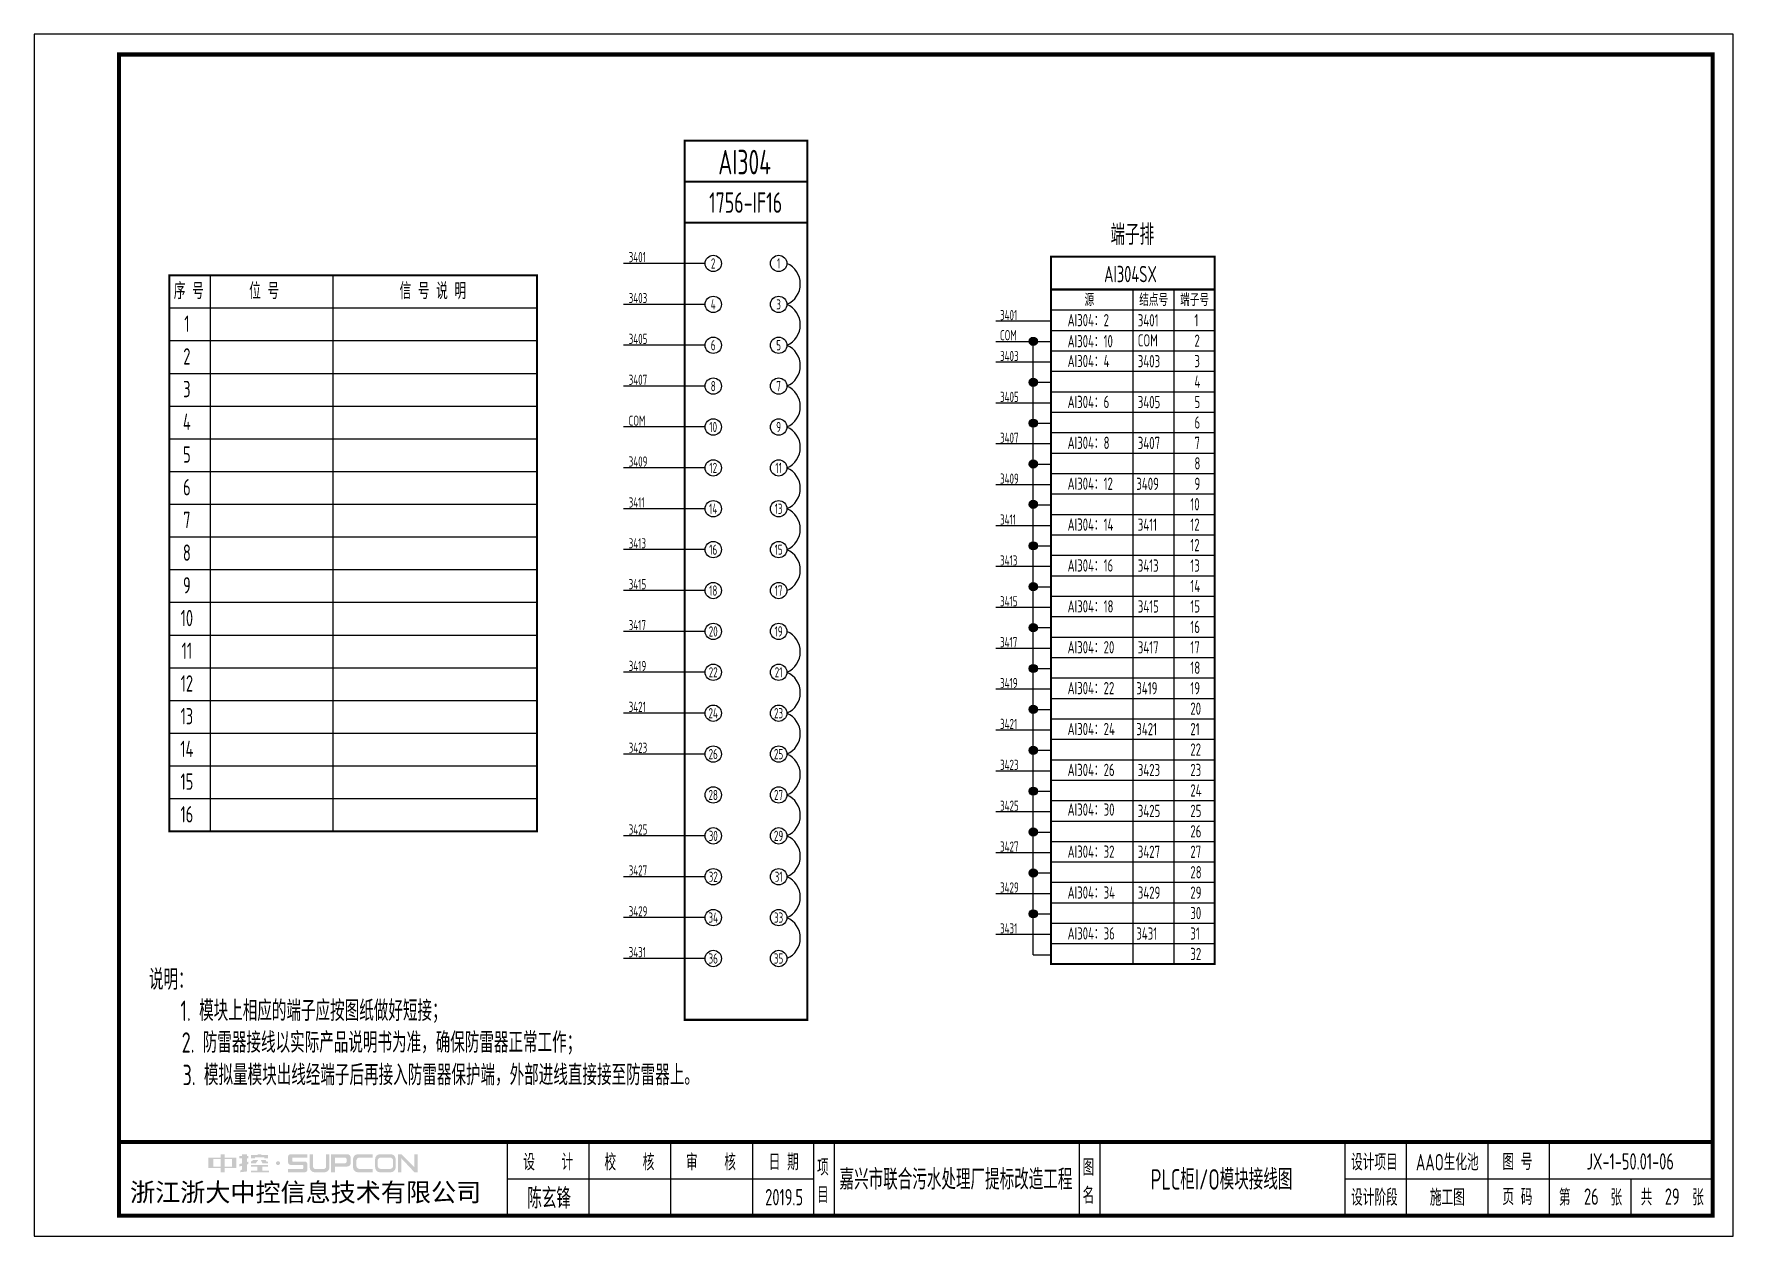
# Model space of a CAD drawing. Header units: millimetres. Extents: x 30557 to 235556, y -116603 to -73383.
# Drawn here: x 51347 to 55505, y -94342 to -91402 of the extents above; entities that cross this region are included whole.
import ezdxf
from ezdxf.enums import TextEntityAlignment as Align

# ---------------------------------------------------------------- set-up
doc = ezdxf.new("R2010")
doc.units = ezdxf.units.MM
doc.layers.add('1', color=3, linetype='Continuous')
doc.layers.add('符号层', color=3, linetype='Continuous')
doc.layers.add('_Drawing', color=7, linetype='Continuous', lineweight=25)
doc.styles.add('supcon', font='sceie.shx', dxfattribs={"width": 0.75, "height": 40, "bigfont": 'sceic.shx'})
doc.styles.add('Title', font='', dxfattribs={"height": 45})
doc.styles.get('Title').set_extended_font_data('SimHei')

msp = doc.modelspace()

# ---------------------------------------------------------------- texts
at = {"color": 3, "style": 'supcon', "width": 0.75}
for s, height, p in [('AI304', 60, (53086, -91715.1)), ('说明：', 50, (51681.6, -93712.2)), ('1. 模块上相应的端子应按图纸做好短接；', 50, (52030.9, -93790.5)), ('2. 防雷器接线以实际产品说明书为准，确保防雷器正常工作；', 50, (52197.3, -93868.2)), ('3. 模拟量模块出线经端子后再接入防雷器保护端，外部进线直接接至防雷器上。', 50, (52342.3, -93946.1)), ('AAO生化池', 40, (54805.6, -94159.4)), ('陈玄锋', 50, (52607.6, -94246.9)), ('2019.5', 40, (53182.7, -94246.9)), ('26', 40, (55158.1, -94245.5)), ('29', 40, (55356.1, -94245.5))]:
    msp.add_text(s, height=height, dxfattribs=at).set_placement(p, align=Align.MIDDLE)
at = {"style": 'supcon', "width": 0.75}
for s, p in [('序 号', (51725.7, -92050.4)), ('位 号', (51910.1, -92050.4)), ('信 号 说 明', (52323, -92050.4)), ('1', (51721, -92130.4)), ('2', (51721, -92210.4)), ('3', (51721, -92290.4)), ('4', (51721, -92370.4)), ('5', (51721, -92450.4)), ('6', (51721, -92530.4)), ('7', (51721, -92610.4)), ('8', (51721, -92690.4)), ('9', (51721, -92770.4)), ('10', (51721, -92850.4)), ('11', (51721, -92930.4)), ('12', (51721, -93010.4)), ('13', (51721, -93090.4)), ('14', (51721, -93170.4)), ('15', (51721, -93250.4)), ('16', (51721, -93330.4))]:
    msp.add_text(s, height=40, dxfattribs=at).set_placement(p, align=Align.CENTER)
at = {"color": 3, "style": 'supcon', "width": 0.75}
for s, p in [('AI304：2', (53876.4, -92116.8)), ('AI304：10', (53876.4, -92168.2)), ('AI304：4', (53876.4, -92216.8)), ('AI304：6', (53876.4, -92316.8)), ('AI304：8', (53876.4, -92416.8)), ('AI304：12', (53876.4, -92516.8)), ('AI304：14', (53876.4, -92616.8)), ('AI304：16', (53876.4, -92716.8)), ('AI304：18', (53876.4, -92816.8)), ('AI304：20', (53876.4, -92916.8)), ('AI304：22', (53876.4, -93016.8)), ('AI304：24', (53876.4, -93116.8)), ('AI304：26', (53876.4, -93216.8)), ('AI304：30', (53876.4, -93313.8)), ('AI304：32', (53876.4, -93416.8)), ('AI304：34', (53876.4, -93516.8)), ('AI304：36', (53876.4, -93616.8))]:
    msp.add_text(s, height=30, dxfattribs=at).set_placement(p)
at = {"layer": '1', "color": 3, "style": 'supcon', "width": 0.75}
for s, height, p in [('3401', 25, (52802.2, -91960.1)), ('3403', 25, (52802.2, -92060.1)), ('3401', 30, (54048.2, -92117.1)), ('3405', 25, (52802.2, -92160.1)), ('COM', 30, (54048.2, -92166.2)), ('3403', 30, (54048.2, -92217.1)), ('3407', 25, (52802.2, -92260.1)), ('3405', 30, (54048.2, -92317.1)), ('COM', 25, (52802.2, -92360.1)), ('3407', 30, (54048.2, -92417.1)), ('3409', 25, (52802.2, -92460.1)), ('3411', 25, (52802.2, -92560.1)), ('3411', 30, (54048.2, -92617.1)), ('3413', 25, (52802.2, -92660.1)), ('3413', 30, (54048.2, -92717.1)), ('3415', 25, (52802.2, -92760.1)), ('3415', 30, (54048.2, -92817.1)), ('3417', 25, (52802.2, -92860.1)), ('3417', 30, (54048.2, -92917.1)), ('3419', 25, (52802.2, -92960.1)), ('3421', 25, (52802.2, -93060.1)), ('3423', 25, (52802.2, -93160.1)), ('3423', 30, (54048.2, -93217.1)), ('3425', 30, (54048.2, -93317.1)), ('3425', 25, (52802.2, -93360.1)), ('3427', 30, (54048.2, -93417.1)), ('3427', 25, (52802.2, -93460.1)), ('3429', 30, (54048.2, -93517.1)), ('3429', 25, (52802.2, -93560.1)), ('3431', 25, (52802.2, -93660.1))]:
    msp.add_text(s, height=height, dxfattribs=at).set_placement(p)
at = {"layer": '_Drawing', "color": 3, "style": 'supcon', "width": 0.75}
msp.add_text('AI304SX', height=40, dxfattribs=at).set_placement((54030.3, -92009), align=Align.CENTER)
for s, height, p in [('3401', 25, (53711, -92101.9)), ('COM', 25, (53711, -92151.1)), ('3403', 25, (53711, -92201.9)), ('3405', 25, (53711, -92301.9)), ('3407', 25, (53711, -92401.9)), ('3409', 25, (53711, -92501.9)), ('3409', 30, (54044.6, -92517.1)), ('3411', 25, (53711, -92601.9)), ('3413', 25, (53711, -92701.9)), ('3415', 25, (53711, -92801.9)), ('3417', 25, (53711, -92901.9)), ('3419', 25, (53711, -93001.9)), ('3419', 30, (54044.6, -93017.1)), ('3421', 25, (53711, -93101.9)), ('3421', 30, (54044.6, -93117.1)), ('3423', 25, (53711, -93201.9)), ('3425', 25, (53711, -93301.9)), ('3427', 25, (53711, -93401.9)), ('3429', 25, (53711, -93501.9)), ('3431', 25, (53711, -93601.9)), ('3431', 30, (54044.6, -93617.1))]:
    msp.add_text(s, height=height, dxfattribs=at).set_placement(p)
for s, height, p in [('嘉兴市联合污水处理厂提标改造工程', 50, (53603.2, -94200.8)), ('PLC柜I/O模块接线图', 50, (54253.2, -94200.8)), ('JX-1-50.01-06', 40, (55253.4, -94159.4))]:
    msp.add_text(s, height=height, dxfattribs=at).set_placement(p, align=Align.MIDDLE)
at = {"layer": '符号层', "color": 4, "style": 'supcon', "width": 0.75}
msp.add_text('端子排', height=50, dxfattribs=at).set_placement((53981.4, -91917.6))

# ---------------------------------------------------------------- blocks, each defined once
blk = doc.blocks.new('中控·SUPCON')
at = {"linetype": 'Continuous'}
h = blk.add_hatch(color=2, dxfattribs=at)
h.dxf.hatch_style = 1
h.paths.add_polyline_path([(34, 33), (20, 33), (20, 37), (15, 37), (15, 36), (15, 33), (0, 33), (0, 20), (13, 20), (15, 20), (15, 15), (20, 15), (20, 20), (22, 20), (34, 20)])
h.paths.add_polyline_path([(20, 30), (20, 31), (29, 31), (29, 22), (20, 22)], flags=16)
h.paths.add_polyline_path([(15, 30), (15, 22), (6, 22), (6, 31), (15, 31)], flags=16)
h.paths.add_polyline_path([(47, 32), (49, 32), (49, 35), (47, 35), (47, 37), (41, 37), (41, 35), (38, 35), (38, 32), (41, 32), (41, 25.8), (38, 25), (38, 22), (41, 22.8), (41, 18.3), (39, 17), (39, 15), (47, 16), (47, 24.5), (49, 25), (49, 28), (47, 27.5)])
h.paths.add_polyline_path([(61, 30), (55, 30), (52, 28), (52, 26), (58, 26)])
h.paths.add_polyline_path([(73, 28), (71, 28), (70, 30), (64, 30), (66, 26), (73, 26)])
h.paths.add_polyline_path([(73, 36), (64.6, 36), (64.6, 37), (60.4, 37), (60.4, 36), (52, 36), (52, 32), (56.8, 32), (56.8, 33.1), (68.2, 33.1), (68.2, 32), (73, 32)])
h.paths.add_polyline_path([(66, 22), (73, 22), (73, 24), (52, 24), (52, 22), (60, 22), (60, 17), (52, 17), (52, 15), (74, 15), (74, 17), (66, 17)])
h.paths.add_polyline_path([(82.7, 26.1, 1), (87.6, 26.1, 1)])
h.paths.add_polyline_path([(118, 28), (103.5, 28, -0.414214), (102.5, 29), (102.5, 32, -0.414214), (103.5, 33), (121, 33), (121, 37), (100.5, 37, 0.414214), (97.5, 34), (97.5, 27, 0.414214), (100.5, 24), (115, 24, -0.414214), (116, 23), (116, 20, -0.414214), (115, 19), (97.5, 19), (97.5, 15), (118, 15, 0.414214), (121, 18), (121, 25, 0.414214)])
h.paths.add_polyline_path([(128, 37), (124, 37), (124, 36), (124, 21, 0.414214), (130, 15), (142, 15, 0.414214), (148, 21), (148, 37), (144, 37), (144, 22, -0.414214), (141, 19), (131, 19, -0.414214), (128, 22)])
h.paths.add_polyline_path([(174, 26), (174, 33, 0.414214), (170, 37), (150, 37), (150, 36), (150, 15), (155, 15), (155, 22), (170, 22, 0.414214)])
h.paths.add_polyline_path([(167, 26), (155, 26), (155, 33), (167, 33, -0.414214), (169, 31), (169, 28, -0.414214)], flags=16)
h.paths.add_polyline_path([(201, 19), (185, 19, -0.414214), (181, 23), (181, 29, -0.414214), (185, 33), (201, 33), (201, 37), (183, 37, 0.414214), (177, 31), (177, 21, 0.414214), (183, 15), (201, 15)])
h.paths.add_polyline_path([(229, 21), (229, 31, 0.414214), (223, 37), (210, 37, 0.414214), (204, 31), (204, 21, 0.414214), (210, 15), (223, 15, 0.414214)])
h.paths.add_polyline_path([(207, 23), (207, 29, -0.414214), (211, 33), (222, 33, -0.414214), (226, 29), (226, 23, -0.414214), (222, 19), (211, 19, -0.414214)], flags=16)
h.paths.add_polyline_path([(236, 32.1), (252, 15), (256, 15), (256, 37), (252, 37), (252, 21), (236, 37), (232, 37), (232, 36), (232, 15), (236, 15)])
h = blk.add_hatch(color=2, dxfattribs=at)
h.dxf.hatch_style = 1
h.paths.add_polyline_path([(34, 33), (20, 33), (20, 37), (15, 37), (15, 36), (15, 33), (0, 33), (0, 20), (13, 20), (15, 20), (15, 15), (20, 15), (20, 20), (22, 20), (34, 20)])
h.paths.add_polyline_path([(20, 30), (20, 31), (29, 31), (29, 22), (20, 22)], flags=16)
h.paths.add_polyline_path([(15, 30), (15, 22), (6, 22), (6, 31), (15, 31)], flags=16)
h.paths.add_polyline_path([(47, 32), (49, 32), (49, 35), (47, 35), (47, 37), (41, 37), (41, 35), (38, 35), (38, 32), (41, 32), (41, 25.8), (38, 25), (38, 22), (41, 22.8), (41, 18.3), (39, 17), (39, 15), (47, 16), (47, 24.5), (49, 25), (49, 28), (47, 27.5)])
h.paths.add_polyline_path([(61, 30), (55, 30), (52, 28), (52, 26), (58, 26)])
h.paths.add_polyline_path([(73, 28), (71, 28), (70, 30), (64, 30), (66, 26), (73, 26)])
h.paths.add_polyline_path([(73, 36), (64.6, 36), (64.6, 37), (60.4, 37), (60.4, 36), (52, 36), (52, 32), (56.8, 32), (56.8, 33.1), (68.2, 33.1), (68.2, 32), (73, 32)])
h.paths.add_polyline_path([(66, 22), (73, 22), (73, 24), (52, 24), (52, 22), (60, 22), (60, 17), (52, 17), (52, 15), (74, 15), (74, 17), (66, 17)])
h.paths.add_polyline_path([(82.7, 26.1, 1), (87.6, 26.1, 1)])
h.paths.add_polyline_path([(118, 28), (103.5, 28, -0.414214), (102.5, 29), (102.5, 32, -0.414214), (103.5, 33), (121, 33), (121, 37), (100.5, 37, 0.414214), (97.5, 34), (97.5, 27, 0.414214), (100.5, 24), (115, 24, -0.414214), (116, 23), (116, 20, -0.414214), (115, 19), (97.5, 19), (97.5, 15), (118, 15, 0.414214), (121, 18), (121, 25, 0.414214)])
h.paths.add_polyline_path([(128, 37), (124, 37), (124, 36), (124, 21, 0.414214), (130, 15), (142, 15, 0.414214), (148, 21), (148, 37), (144, 37), (144, 22, -0.414214), (141, 19), (131, 19, -0.414214), (128, 22)])
h.paths.add_polyline_path([(174, 26), (174, 33, 0.414214), (170, 37), (150, 37), (150, 36), (150, 15), (155, 15), (155, 22), (170, 22, 0.414214)])
h.paths.add_polyline_path([(167, 26), (155, 26), (155, 33), (167, 33, -0.414214), (169, 31), (169, 28, -0.414214)], flags=16)
h.paths.add_polyline_path([(201, 19), (185, 19, -0.414214), (181, 23), (181, 29, -0.414214), (185, 33), (201, 33), (201, 37), (183, 37, 0.414214), (177, 31), (177, 21, 0.414214), (183, 15), (201, 15)])
h.paths.add_polyline_path([(229, 21), (229, 31, 0.414214), (223, 37), (210, 37, 0.414214), (204, 31), (204, 21, 0.414214), (210, 15), (223, 15, 0.414214)])
h.paths.add_polyline_path([(207, 23), (207, 29, -0.414214), (211, 33), (222, 33, -0.414214), (226, 29), (226, 23, -0.414214), (222, 19), (211, 19, -0.414214)], flags=16)
h.paths.add_polyline_path([(236, 32.1), (252, 15), (256, 15), (256, 37), (252, 37), (252, 21), (236, 37), (232, 37), (232, 36), (232, 15), (236, 15)])
h = blk.add_hatch(color=2, dxfattribs=at)
h.dxf.hatch_style = 1
h.paths.add_polyline_path([(34, 33), (20, 33), (20, 37), (15, 37), (15, 36), (15, 33), (0, 33), (0, 20), (13, 20), (15, 20), (15, 15), (20, 15), (20, 20), (22, 20), (34, 20)])
h.paths.add_polyline_path([(20, 30), (20, 31), (29, 31), (29, 22), (20, 22)], flags=16)
h.paths.add_polyline_path([(15, 30), (15, 22), (6, 22), (6, 31), (15, 31)], flags=16)
h.paths.add_polyline_path([(47, 32), (49, 32), (49, 35), (47, 35), (47, 37), (41, 37), (41, 35), (38, 35), (38, 32), (41, 32), (41, 25.8), (38, 25), (38, 22), (41, 22.8), (41, 18.3), (39, 17), (39, 15), (47, 16), (47, 24.5), (49, 25), (49, 28), (47, 27.5)])
h.paths.add_polyline_path([(61, 30), (55, 30), (52, 28), (52, 26), (58, 26)])
h.paths.add_polyline_path([(73, 28), (71, 28), (70, 30), (64, 30), (66, 26), (73, 26)])
h.paths.add_polyline_path([(73, 36), (64.6, 36), (64.6, 37), (60.4, 37), (60.4, 36), (52, 36), (52, 32), (56.8, 32), (56.8, 33.1), (68.2, 33.1), (68.2, 32), (73, 32)])
h.paths.add_polyline_path([(66, 22), (73, 22), (73, 24), (52, 24), (52, 22), (60, 22), (60, 17), (52, 17), (52, 15), (74, 15), (74, 17), (66, 17)])
h.paths.add_polyline_path([(82.7, 26.1, 1), (87.6, 26.1, 1)])
h.paths.add_polyline_path([(118, 28), (103.5, 28, -0.414214), (102.5, 29), (102.5, 32, -0.414214), (103.5, 33), (121, 33), (121, 37), (100.5, 37, 0.414214), (97.5, 34), (97.5, 27, 0.414214), (100.5, 24), (115, 24, -0.414214), (116, 23), (116, 20, -0.414214), (115, 19), (97.5, 19), (97.5, 15), (118, 15, 0.414214), (121, 18), (121, 25, 0.414214)])
h.paths.add_polyline_path([(128, 37), (124, 37), (124, 36), (124, 21, 0.414214), (130, 15), (142, 15, 0.414214), (148, 21), (148, 37), (144, 37), (144, 22, -0.414214), (141, 19), (131, 19, -0.414214), (128, 22)])
h.paths.add_polyline_path([(174, 26), (174, 33, 0.414214), (170, 37), (150, 37), (150, 36), (150, 15), (155, 15), (155, 22), (170, 22, 0.414214)])
h.paths.add_polyline_path([(167, 26), (155, 26), (155, 33), (167, 33, -0.414214), (169, 31), (169, 28, -0.414214)], flags=16)
h.paths.add_polyline_path([(201, 19), (185, 19, -0.414214), (181, 23), (181, 29, -0.414214), (185, 33), (201, 33), (201, 37), (183, 37, 0.414214), (177, 31), (177, 21, 0.414214), (183, 15), (201, 15)])
h.paths.add_polyline_path([(229, 21), (229, 31, 0.414214), (223, 37), (210, 37, 0.414214), (204, 31), (204, 21, 0.414214), (210, 15), (223, 15, 0.414214)])
h.paths.add_polyline_path([(207, 23), (207, 29, -0.414214), (211, 33), (222, 33, -0.414214), (226, 29), (226, 23, -0.414214), (222, 19), (211, 19, -0.414214)], flags=16)
h.paths.add_polyline_path([(236, 32.1), (252, 15), (256, 15), (256, 37), (252, 37), (252, 21), (236, 37), (232, 37), (232, 36), (232, 15), (236, 15)])
h = blk.add_hatch(color=2, dxfattribs=at)
h.dxf.hatch_style = 1
h.paths.add_polyline_path([(34, 33), (20, 33), (20, 37), (15, 37), (15, 36), (15, 33), (0, 33), (0, 20), (13, 20), (15, 20), (15, 15), (20, 15), (20, 20), (22, 20), (34, 20)])
h.paths.add_polyline_path([(20, 30), (20, 31), (29, 31), (29, 22), (20, 22)], flags=16)
h.paths.add_polyline_path([(15, 30), (15, 22), (6, 22), (6, 31), (15, 31)], flags=16)
h.paths.add_polyline_path([(47, 32), (49, 32), (49, 35), (47, 35), (47, 37), (41, 37), (41, 35), (38, 35), (38, 32), (41, 32), (41, 25.8), (38, 25), (38, 22), (41, 22.8), (41, 18.3), (39, 17), (39, 15), (47, 16), (47, 24.5), (49, 25), (49, 28), (47, 27.5)])
h.paths.add_polyline_path([(61, 30), (55, 30), (52, 28), (52, 26), (58, 26)])
h.paths.add_polyline_path([(73, 28), (71, 28), (70, 30), (64, 30), (66, 26), (73, 26)])
h.paths.add_polyline_path([(73, 36), (64.6, 36), (64.6, 37), (60.4, 37), (60.4, 36), (52, 36), (52, 32), (56.8, 32), (56.8, 33.1), (68.2, 33.1), (68.2, 32), (73, 32)])
h.paths.add_polyline_path([(66, 22), (73, 22), (73, 24), (52, 24), (52, 22), (60, 22), (60, 17), (52, 17), (52, 15), (74, 15), (74, 17), (66, 17)])
h.paths.add_polyline_path([(82.7, 26.1, 1), (87.6, 26.1, 1)])
h.paths.add_polyline_path([(118, 28), (103.5, 28, -0.414214), (102.5, 29), (102.5, 32, -0.414214), (103.5, 33), (121, 33), (121, 37), (100.5, 37, 0.414214), (97.5, 34), (97.5, 27, 0.414214), (100.5, 24), (115, 24, -0.414214), (116, 23), (116, 20, -0.414214), (115, 19), (97.5, 19), (97.5, 15), (118, 15, 0.414214), (121, 18), (121, 25, 0.414214)])
h.paths.add_polyline_path([(128, 37), (124, 37), (124, 36), (124, 21, 0.414214), (130, 15), (142, 15, 0.414214), (148, 21), (148, 37), (144, 37), (144, 22, -0.414214), (141, 19), (131, 19, -0.414214), (128, 22)])
h.paths.add_polyline_path([(174, 26), (174, 33, 0.414214), (170, 37), (150, 37), (150, 36), (150, 15), (155, 15), (155, 22), (170, 22, 0.414214)])
h.paths.add_polyline_path([(167, 26), (155, 26), (155, 33), (167, 33, -0.414214), (169, 31), (169, 28, -0.414214)], flags=16)
h.paths.add_polyline_path([(201, 19), (185, 19, -0.414214), (181, 23), (181, 29, -0.414214), (185, 33), (201, 33), (201, 37), (183, 37, 0.414214), (177, 31), (177, 21, 0.414214), (183, 15), (201, 15)])
h.paths.add_polyline_path([(229, 21), (229, 31, 0.414214), (223, 37), (210, 37, 0.414214), (204, 31), (204, 21, 0.414214), (210, 15), (223, 15, 0.414214)])
h.paths.add_polyline_path([(207, 23), (207, 29, -0.414214), (211, 33), (222, 33, -0.414214), (226, 29), (226, 23, -0.414214), (222, 19), (211, 19, -0.414214)], flags=16)
h.paths.add_polyline_path([(236, 32.1), (252, 15), (256, 15), (256, 37), (252, 37), (252, 21), (236, 37), (232, 37), (232, 36), (232, 15), (236, 15)])
h = blk.add_hatch(color=2, dxfattribs=at)
h.dxf.hatch_style = 1
h.paths.add_polyline_path([(34, 33), (20, 33), (20, 37), (15, 37), (15, 36), (15, 33), (0, 33), (0, 20), (13, 20), (15, 20), (15, 15), (20, 15), (20, 20), (22, 20), (34, 20)])
h.paths.add_polyline_path([(20, 30), (20, 31), (29, 31), (29, 22), (20, 22)], flags=16)
h.paths.add_polyline_path([(15, 30), (15, 22), (6, 22), (6, 31), (15, 31)], flags=16)
h.paths.add_polyline_path([(47, 32), (49, 32), (49, 35), (47, 35), (47, 37), (41, 37), (41, 35), (38, 35), (38, 32), (41, 32), (41, 25.8), (38, 25), (38, 22), (41, 22.8), (41, 18.3), (39, 17), (39, 15), (47, 16), (47, 24.5), (49, 25), (49, 28), (47, 27.5)])
h.paths.add_polyline_path([(61, 30), (55, 30), (52, 28), (52, 26), (58, 26)])
h.paths.add_polyline_path([(73, 28), (71, 28), (70, 30), (64, 30), (66, 26), (73, 26)])
h.paths.add_polyline_path([(73, 36), (64.6, 36), (64.6, 37), (60.4, 37), (60.4, 36), (52, 36), (52, 32), (56.8, 32), (56.8, 33.1), (68.2, 33.1), (68.2, 32), (73, 32)])
h.paths.add_polyline_path([(66, 22), (73, 22), (73, 24), (52, 24), (52, 22), (60, 22), (60, 17), (52, 17), (52, 15), (74, 15), (74, 17), (66, 17)])
h.paths.add_polyline_path([(82.7, 26.1, 1), (87.6, 26.1, 1)])
h.paths.add_polyline_path([(118, 28), (103.5, 28, -0.414214), (102.5, 29), (102.5, 32, -0.414214), (103.5, 33), (121, 33), (121, 37), (100.5, 37, 0.414214), (97.5, 34), (97.5, 27, 0.414214), (100.5, 24), (115, 24, -0.414214), (116, 23), (116, 20, -0.414214), (115, 19), (97.5, 19), (97.5, 15), (118, 15, 0.414214), (121, 18), (121, 25, 0.414214)])
h.paths.add_polyline_path([(128, 37), (124, 37), (124, 36), (124, 21, 0.414214), (130, 15), (142, 15, 0.414214), (148, 21), (148, 37), (144, 37), (144, 22, -0.414214), (141, 19), (131, 19, -0.414214), (128, 22)])
h.paths.add_polyline_path([(174, 26), (174, 33, 0.414214), (170, 37), (150, 37), (150, 36), (150, 15), (155, 15), (155, 22), (170, 22, 0.414214)])
h.paths.add_polyline_path([(167, 26), (155, 26), (155, 33), (167, 33, -0.414214), (169, 31), (169, 28, -0.414214)], flags=16)
h.paths.add_polyline_path([(201, 19), (185, 19, -0.414214), (181, 23), (181, 29, -0.414214), (185, 33), (201, 33), (201, 37), (183, 37, 0.414214), (177, 31), (177, 21, 0.414214), (183, 15), (201, 15)])
h.paths.add_polyline_path([(229, 21), (229, 31, 0.414214), (223, 37), (210, 37, 0.414214), (204, 31), (204, 21, 0.414214), (210, 15), (223, 15, 0.414214)])
h.paths.add_polyline_path([(207, 23), (207, 29, -0.414214), (211, 33), (222, 33, -0.414214), (226, 29), (226, 23, -0.414214), (222, 19), (211, 19, -0.414214)], flags=16)
h.paths.add_polyline_path([(236, 32.1), (252, 15), (256, 15), (256, 37), (252, 37), (252, 21), (236, 37), (232, 37), (232, 36), (232, 15), (236, 15)])
h = blk.add_hatch(color=2, dxfattribs=at)
h.dxf.hatch_style = 1
h.paths.add_polyline_path([(34, 33), (20, 33), (20, 37), (15, 37), (15, 36), (15, 33), (0, 33), (0, 20), (13, 20), (15, 20), (15, 15), (20, 15), (20, 20), (22, 20), (34, 20)])
h.paths.add_polyline_path([(20, 30), (20, 31), (29, 31), (29, 22), (20, 22)], flags=16)
h.paths.add_polyline_path([(15, 30), (15, 22), (6, 22), (6, 31), (15, 31)], flags=16)
h.paths.add_polyline_path([(47, 32), (49, 32), (49, 35), (47, 35), (47, 37), (41, 37), (41, 35), (38, 35), (38, 32), (41, 32), (41, 25.8), (38, 25), (38, 22), (41, 22.8), (41, 18.3), (39, 17), (39, 15), (47, 16), (47, 24.5), (49, 25), (49, 28), (47, 27.5)])
h.paths.add_polyline_path([(61, 30), (55, 30), (52, 28), (52, 26), (58, 26)])
h.paths.add_polyline_path([(73, 28), (71, 28), (70, 30), (64, 30), (66, 26), (73, 26)])
h.paths.add_polyline_path([(73, 36), (64.6, 36), (64.6, 37), (60.4, 37), (60.4, 36), (52, 36), (52, 32), (56.8, 32), (56.8, 33.1), (68.2, 33.1), (68.2, 32), (73, 32)])
h.paths.add_polyline_path([(66, 22), (73, 22), (73, 24), (52, 24), (52, 22), (60, 22), (60, 17), (52, 17), (52, 15), (74, 15), (74, 17), (66, 17)])
h.paths.add_polyline_path([(82.7, 26.1, 1), (87.6, 26.1, 1)])
h.paths.add_polyline_path([(118, 28), (103.5, 28, -0.414214), (102.5, 29), (102.5, 32, -0.414214), (103.5, 33), (121, 33), (121, 37), (100.5, 37, 0.414214), (97.5, 34), (97.5, 27, 0.414214), (100.5, 24), (115, 24, -0.414214), (116, 23), (116, 20, -0.414214), (115, 19), (97.5, 19), (97.5, 15), (118, 15, 0.414214), (121, 18), (121, 25, 0.414214)])
h.paths.add_polyline_path([(128, 37), (124, 37), (124, 36), (124, 21, 0.414214), (130, 15), (142, 15, 0.414214), (148, 21), (148, 37), (144, 37), (144, 22, -0.414214), (141, 19), (131, 19, -0.414214), (128, 22)])
h.paths.add_polyline_path([(174, 26), (174, 33, 0.414214), (170, 37), (150, 37), (150, 36), (150, 15), (155, 15), (155, 22), (170, 22, 0.414214)])
h.paths.add_polyline_path([(167, 26), (155, 26), (155, 33), (167, 33, -0.414214), (169, 31), (169, 28, -0.414214)], flags=16)
h.paths.add_polyline_path([(201, 19), (185, 19, -0.414214), (181, 23), (181, 29, -0.414214), (185, 33), (201, 33), (201, 37), (183, 37, 0.414214), (177, 31), (177, 21, 0.414214), (183, 15), (201, 15)])
h.paths.add_polyline_path([(229, 21), (229, 31, 0.414214), (223, 37), (210, 37, 0.414214), (204, 31), (204, 21, 0.414214), (210, 15), (223, 15, 0.414214)])
h.paths.add_polyline_path([(207, 23), (207, 29, -0.414214), (211, 33), (222, 33, -0.414214), (226, 29), (226, 23, -0.414214), (222, 19), (211, 19, -0.414214)], flags=16)
h.paths.add_polyline_path([(236, 32.1), (252, 15), (256, 15), (256, 37), (252, 37), (252, 21), (236, 37), (232, 37), (232, 36), (232, 15), (236, 15)])
blk = doc.blocks.new('supcon图框')
at = {"linetype": 'Continuous'}
for p, q in [((6145.7, 4361.7), (1987.7, 4361.7)), ((1987.7, 4361.7), (1987.7, 1421.7)), ((6145.7, 1421.7), (6145.7, 4361.7)), ((1987.7, 1421.7), (6145.7, 1421.7))]:
    blk.add_line(p, q, dxfattribs=at)
for p, q in [((3145.7, 1651.7), (3145.7, 1471.7)), ((3345.7, 1651.7), (3345.7, 1471.7)), ((3545.7, 1651.7), (3545.7, 1471.7)), ((3745.7, 1651.7), (3745.7, 1471.7)), ((3895.7, 1651.7), (3895.7, 1471.7)), ((3945.7, 1651.7), (3945.7, 1471.7)), ((4545.7, 1651.7), (4545.7, 1471.7)), ((4595.7, 1651.7), (4595.7, 1471.7)), ((5195.7, 1651.7), (5195.7, 1471.7)), ((5345.7, 1651.7), (5345.7, 1471.7)), ((5545.7, 1651.7), (5545.7, 1471.7)), ((5695.7, 1651.7), (5695.7, 1471.7)), ((3145.7, 1561.7), (3895.7, 1561.7)), ((5195.7, 1561.7), (6095.7, 1561.7)), ((5895.7, 1561.7), (5895.7, 1471.7))]:
    blk.add_line(p, q)
at = {"linetype": 'Continuous', "const_width": 10}
blk.add_lwpolyline([(2195.7, 4311.7), (6095.7, 4311.7), (6095.7, 1471.7), (2195.7, 1471.7)], close=True, dxfattribs=at)
blk.add_lwpolyline([(2195.7, 1651.7), (6095.7, 1651.7)], dxfattribs=at)
at = {"linetype": 'Continuous', "xscale": 2, "yscale": 2, "zscale": 2}
blk.add_blockref('中控·SUPCON', (2414.6, 1547.7), dxfattribs=at)
at = {"style": 'supcon', "width": 0.75}
for s, p in [('设    计', (3246.2, 1604.2)), ('校    核', (3444.8, 1604.2)), ('审    核', (3644.5, 1604.2)), ('日 期', (3822.5, 1604.2)), ('设计项目', (5268, 1604.2)), ('图 号', (5618, 1604.2)), ('项', (3918.2, 1590.7)), ('图', (4568.2, 1590.7)), ('目', (3918.2, 1522.9)), ('名', (4568.2, 1522.9)), ('设计阶段', (5268, 1518.1)), ('施工图', (5446.5, 1518.1)), ('页 码', (5618, 1518.1)), ('第      张', (5797, 1518.1)), ('共      张', (5997, 1518.1))]:
    blk.add_text(s, height=40, dxfattribs=at).set_placement(p, align=Align.MIDDLE)
at = {"style": 'Title'}
blk.add_text('浙江浙大中控信息技术有限公司', height=45, dxfattribs=at).set_placement((2222.8, 1506.2))
blk = doc.blocks.new('1756-IF16')
at = {"linetype": 'Continuous'}
for p, q in [((13051, 13529.7), (12851, 13529.7)), ((13051, 13429.7), (12851, 13429.7)), ((13051, 13329.7), (12851, 13329.7)), ((13051, 13229.7), (12851, 13229.7)), ((13051, 13129.7), (12851, 13129.7)), ((13051, 13029.7), (12851, 13029.7)), ((13051, 12929.7), (12851, 12929.7)), ((13051, 12829.7), (12851, 12829.7)), ((13051, 12729.7), (12851, 12729.7)), ((13051, 12629.7), (12851, 12629.7)), ((13051, 12529.7), (12851, 12529.7)), ((13051, 12429.7), (12851, 12429.7)), ((13051, 12329.7), (12851, 12329.7)), ((13051, 12129.7), (12851, 12129.7)), ((13051, 12029.7), (12851, 12029.7)), ((13051, 11929.7), (12851, 11929.7)), ((13051, 11829.7), (12851, 11829.7))]:
    blk.add_line(p, q, dxfattribs=at)
at = {"linetype": 'Continuous', "const_width": 5}
blk.add_lwpolyline([(13001, 13829.7), (13301, 13829.7), (13301, 11679.7), (13001, 11679.7)], close=True, dxfattribs=at)
for points in [[(13001, 13729.7), (13301, 13729.7)], [(13001, 13629.7), (13301, 13629.7)]]:
    blk.add_lwpolyline(points, dxfattribs=at)
at = {"lineweight": -3}
for centre in [(13071, 13529.7), (13231, 13529.7), (13071, 13429.7), (13231, 13429.7), (13071, 13329.7), (13231, 13329.7), (13071, 13229.7), (13231, 13229.7), (13071, 13129.7), (13231, 13129.7), (13071, 13029.7), (13231, 13029.7), (13071, 12929.7), (13231, 12929.7), (13071, 12829.7), (13231, 12829.7), (13071, 12729.7), (13231, 12729.7), (13071, 12629.7), (13231, 12629.7), (13071, 12529.7), (13231, 12529.7), (13071, 12429.7), (13231, 12429.7), (13071, 12329.7), (13231, 12329.7), (13071, 12229.7), (13231, 12229.7), (13071, 12129.7), (13231, 12129.7), (13071, 12029.7), (13231, 12029.7), (13071, 11929.7), (13231, 11929.7), (13071, 11829.7), (13231, 11829.7)]:
    blk.add_circle(centre, 20, dxfattribs=at)
at = {"color": 2, "linetype": 'Continuous'}
for centre in [(13229.6, 13479.7), (13229.6, 13379.7), (13229.6, 13279.7), (13229.6, 13179.7), (13229.6, 13079.7), (13229.6, 12979.7), (13229.6, 12879.7), (13229.6, 12779.7), (13229.6, 12579.7), (13229.6, 12479.7), (13229.6, 12379.7), (13229.6, 12279.7), (13229.6, 12179.7), (13229.6, 12079.7), (13229.6, 11979.7), (13229.6, 11879.7)]:
    blk.add_arc(centre, 54.4, 293.2371, 66.7629, dxfattribs=at)
at = {"color": 7, "style": 'supcon', "width": 0.75}
blk.add_text('1756-IF16', height=50, dxfattribs=at).set_placement((13150.1, 13678.7), align=Align.MIDDLE)
at = {"style": 'supcon', "width": 0.75}
for s, p in [('2', (13070.8, 13529.7)), ('1', (13230.8, 13529.7)), ('4', (13070.8, 13429.7)), ('3', (13230.8, 13429.7)), ('6', (13070.8, 13329.7)), ('5', (13230.8, 13329.7)), ('8', (13070.8, 13229.7)), ('7', (13230.8, 13229.7)), ('10', (13070.8, 13129.7)), ('9', (13230.8, 13129.7)), ('12', (13070.8, 13029.7)), ('11', (13230.8, 13029.7)), ('14', (13070.8, 12929.7)), ('13', (13230.8, 12929.7)), ('16', (13070.8, 12829.7)), ('15', (13230.8, 12829.7)), ('18', (13070.8, 12729.7)), ('17', (13230.8, 12729.7)), ('20', (13070.8, 12629.7)), ('19', (13230.8, 12629.7)), ('22', (13070.8, 12529.7)), ('21', (13230.8, 12529.7)), ('24', (13070.8, 12429.7)), ('23', (13230.8, 12429.7)), ('26', (13070.8, 12329.7)), ('25', (13230.8, 12329.7)), ('28', (13070.8, 12229.7)), ('27', (13230.8, 12229.7)), ('30', (13070.8, 12129.7)), ('29', (13230.8, 12129.7)), ('32', (13070.8, 12029.7)), ('31', (13230.8, 12029.7)), ('34', (13070.8, 11929.7)), ('33', (13230.8, 11929.7)), ('36', (13070.8, 11829.7)), ('35', (13230.8, 11829.7))]:
    blk.add_text(s, height=25, dxfattribs=at).set_placement(p, align=Align.MIDDLE)
blk = doc.blocks.new('AI端子接线表')
at = {"lineweight": -3}
for p, q in [((20305.1, 13539.7), (20305.1, 11889.7)), ((20405.1, 13539.7), (20405.1, 11889.7)), ((20105.1, 13489.7), (20505.1, 13489.7)), ((20105.1, 13439.7), (20505.1, 13439.7)), ((20105.1, 13389.7), (20505.1, 13389.7)), ((20105.1, 13339.7), (20505.1, 13339.7)), ((20105.1, 13289.7), (20505.1, 13289.7)), ((20105.1, 13239.7), (20505.1, 13239.7)), ((20105.1, 13189.7), (20505.1, 13189.7)), ((20105.1, 13139.7), (20505.1, 13139.7)), ((20105.1, 13089.7), (20505.1, 13089.7)), ((20105.1, 13039.7), (20505.1, 13039.7)), ((20105.1, 12989.7), (20505.1, 12989.7)), ((20105.1, 12939.7), (20505.1, 12939.7)), ((20105.1, 12889.7), (20505.1, 12889.7)), ((20105.1, 12839.7), (20505.1, 12839.7)), ((20105.1, 12789.7), (20505.1, 12789.7)), ((20105.1, 12739.7), (20505.1, 12739.7)), ((20105.1, 12689.7), (20505.1, 12689.7)), ((20105.1, 12639.7), (20505.1, 12639.7)), ((20105.1, 12589.7), (20505.1, 12589.7)), ((20105.1, 12539.7), (20505.1, 12539.7)), ((20105.1, 12489.7), (20505.1, 12489.7)), ((20105.1, 12439.7), (20505.1, 12439.7)), ((20105.1, 12389.7), (20505.1, 12389.7)), ((20105.1, 12339.7), (20505.1, 12339.7)), ((20105.1, 12289.7), (20505.1, 12289.7)), ((20105.1, 12239.7), (20505.1, 12239.7)), ((20105.1, 12189.7), (20505.1, 12189.7)), ((20105.1, 12139.7), (20505.1, 12139.7)), ((20105.1, 12089.7), (20505.1, 12089.7)), ((20105.1, 12039.7), (20505.1, 12039.7)), ((20105.1, 11989.7), (20505.1, 11989.7)), ((20105.1, 11939.7), (20505.1, 11939.7))]:
    blk.add_line(p, q, dxfattribs=at)
at = {"lineweight": -3, "const_width": 5}
blk.add_lwpolyline([(20105.1, 13619.7), (20105.1, 11889.7), (20505.1, 11889.7), (20505.1, 13619.7)], close=True, dxfattribs=at)
blk.add_lwpolyline([(20105.1, 13539.7), (20505.1, 13539.7)], dxfattribs=at)
at = {"color": 7, "style": 'supcon', "width": 0.75}
for s, p in [('源', (20186.9, 13499.5)), ('结点号', (20320.7, 13499.5)), ('端子号', (20420.8, 13499.5)), ('1', (20455.9, 13449.5)), ('2', (20455.9, 13399.5)), ('3', (20455.9, 13349.5)), ('4', (20455.9, 13299.5)), ('5', (20455.9, 13249.5)), ('6', (20455.9, 13199.5)), ('7', (20455.9, 13149.5)), ('8', (20455.9, 13099.5)), ('9', (20455.9, 13049.5)), ('10', (20445.9, 12999.5)), ('12', (20445.9, 12949.5)), ('12', (20445.9, 12899.5)), ('13', (20445.9, 12849.5)), ('14', (20445.9, 12799.5)), ('15', (20445.9, 12749.5)), ('16', (20445.9, 12699.5)), ('17', (20445.9, 12649.5)), ('18', (20445.9, 12599.5)), ('19', (20445.9, 12549.5)), ('20', (20445.9, 12499.5)), ('21', (20445.9, 12449.5)), ('22', (20445.9, 12399.5)), ('23', (20445.9, 12349.5)), ('24', (20445.9, 12299.5)), ('25', (20445.9, 12249.5)), ('26', (20445.9, 12199.5)), ('27', (20445.9, 12149.5)), ('28', (20445.9, 12099.5)), ('29', (20445.9, 12049.5)), ('30', (20445.9, 11999.5)), ('31', (20445.9, 11949.5)), ('32', (20445.9, 11899.5))]:
    blk.add_text(s, height=30, dxfattribs=at).set_placement(p)

# ---------------------------------------------------------------- hatches: boundary and pattern name
at = {"linetype": 'Continuous'}
for points in [[(53802.3, -92153.8, 1), (53782.3, -92153.8, 1)], [(53802.3, -92253.8, 1), (53782.3, -92253.8, 1)], [(53802.3, -92353.8, 1), (53782.3, -92353.8, 1)], [(53802.3, -92453.8, 1), (53782.3, -92453.8, 1)], [(53802.3, -92552.5, 1), (53782.3, -92552.5, 1)], [(53802.3, -92653.8, 1), (53782.3, -92653.8, 1)], [(53802.3, -92753.8, 1), (53782.3, -92753.8, 1)], [(53802.3, -92853.8, 1), (53782.3, -92853.8, 1)], [(53802.3, -92953.8, 1), (53782.3, -92953.8, 1)], [(53802.3, -93053.8, 1), (53782.3, -93053.8, 1)], [(53802.3, -93153.8, 1), (53782.3, -93153.8, 1)], [(53802.3, -93253.8, 1), (53782.3, -93253.8, 1)], [(53802.3, -93353.8, 1), (53782.3, -93353.8, 1)], [(53802.3, -93453.8, 1), (53782.3, -93453.8, 1)], [(53802.3, -93553.8, 1), (53782.3, -93553.8, 1)]]:
    msp.add_hatch(color=256, dxfattribs=at).paths.add_polyline_path(points)

# ---------------------------------------------------------------- linework, layer by layer
at = {"lineweight": -3}
for p, q in [((51778.2, -91991.9), (51778.2, -92791.9)), ((52078.2, -91991.9), (52078.2, -92791.9)), ((51678.2, -92071.9), (52578.2, -92071.9)), ((51678.2, -92151.9), (52578.2, -92151.9)), ((51678.2, -92231.9), (52578.2, -92231.9)), ((51678.2, -92311.9), (52578.2, -92311.9)), ((51678.2, -92391.9), (52578.2, -92391.9)), ((51678.2, -92471.9), (52578.2, -92471.9)), ((51678.2, -92551.9), (52578.2, -92551.9)), ((51678.2, -92631.9), (52578.2, -92631.9)), ((51678.2, -92711.9), (52578.2, -92711.9)), ((51678.2, -92791.9), (52578.2, -92791.9)), ((51778.2, -92791.9), (51778.2, -93351.9)), ((52078.2, -92791.9), (52078.2, -93351.9)), ((51678.2, -92871.9), (52578.2, -92871.9)), ((51678.2, -92951.9), (52578.2, -92951.9)), ((51678.2, -93031.9), (52578.2, -93031.9)), ((51678.2, -93111.9), (52578.2, -93111.9)), ((51678.2, -93191.9), (52578.2, -93191.9)), ((51678.2, -93271.9), (52578.2, -93271.9)), ((51678.2, -93351.9), (52578.2, -93351.9))]:
    msp.add_line(p, q, dxfattribs=at)
for p, q in [((53792.3, -92653.8), (53792.3, -92153.8)), ((53792.3, -93253.8), (53792.3, -92653.8)), ((53792.3, -93653.8), (53792.3, -93253.8))]:
    msp.add_line(p, q)
at = {"lineweight": -3, "const_width": 5}
msp.add_lwpolyline([(51678.2, -91991.9), (51678.2, -93351.9), (52578.2, -93351.9), (52578.2, -91991.9)], close=True, dxfattribs=at)
at = {"linetype": 'Continuous'}
for centre in [(53792.3, -92153.8), (53792.3, -92253.8), (53792.3, -92353.8), (53792.3, -92453.8), (53792.3, -92552.5), (53792.3, -92653.8), (53792.3, -92753.8), (53792.3, -92853.8), (53792.3, -92953.8), (53792.3, -93053.8), (53792.3, -93153.8), (53792.3, -93253.8), (53792.3, -93353.8), (53792.3, -93453.8), (53792.3, -93553.8)]:
    msp.add_circle(centre, 10, dxfattribs=at)
at = {"layer": '_Drawing', "linetype": 'Continuous'}
for p, q in [((53700.8, -92103.8), (53836, -92103.8)), ((53700.8, -92153.8), (53836, -92153.8)), ((53700.8, -92203.8), (53836, -92203.8)), ((53792.3, -92253.8), (53836, -92253.8)), ((53700.8, -92303.8), (53836, -92303.8)), ((53792.3, -92353.8), (53836, -92353.8)), ((53700.8, -92403.8), (53836, -92403.8)), ((53792.3, -92453.8), (53836, -92453.8)), ((53700.8, -92503.8), (53836, -92503.8)), ((53792.3, -92553.8), (53836, -92553.8)), ((53700.8, -92603.8), (53836, -92603.8)), ((53792.3, -92653.8), (53836, -92653.8)), ((53700.8, -92703.8), (53836, -92703.8)), ((53792.3, -92753.8), (53836, -92753.8)), ((53700.8, -92803.8), (53836, -92803.8)), ((53792.3, -92853.8), (53836, -92853.8)), ((53700.8, -92903.8), (53836, -92903.8)), ((53792.3, -92953.8), (53836, -92953.8)), ((53700.8, -93003.8), (53836, -93003.8)), ((53792.3, -93053.8), (53836, -93053.8)), ((53700.8, -93103.8), (53836, -93103.8)), ((53792.3, -93153.8), (53836, -93153.8)), ((53700.8, -93203.8), (53836, -93203.8)), ((53792.3, -93253.8), (53836, -93253.8)), ((53700.8, -93303.8), (53836, -93303.8)), ((53792.3, -93353.8), (53836, -93353.8)), ((53700.8, -93403.8), (53836, -93403.8)), ((53792.3, -93453.8), (53836, -93453.8)), ((53700.8, -93503.8), (53836, -93503.8)), ((53792.3, -93553.8), (53836, -93553.8)), ((53700.8, -93603.8), (53836, -93603.8)), ((53792.3, -93653.8), (53836, -93653.8))]:
    msp.add_line(p, q, dxfattribs=at)

# ---------------------------------------------------------------- block references
msp.add_blockref('supcon图框', (49359.2, -95763.6))
at = {"color": 1}
for name, p in [('1756-IF16', (39938.3, -105492.8)), ('AI端子接线表', (33730.9, -105566.5))]:
    msp.add_blockref(name, p, dxfattribs=at)

msp.set_redraw_order([(e.dxf.handle, doc.entitydb.next_handle()) for e in msp.query("TEXT MTEXT ATTDEF DIMENSION ARC_DIMENSION")])  # texts and dimensions are drawn at this point

doc.saveas('drawing.dxf')
